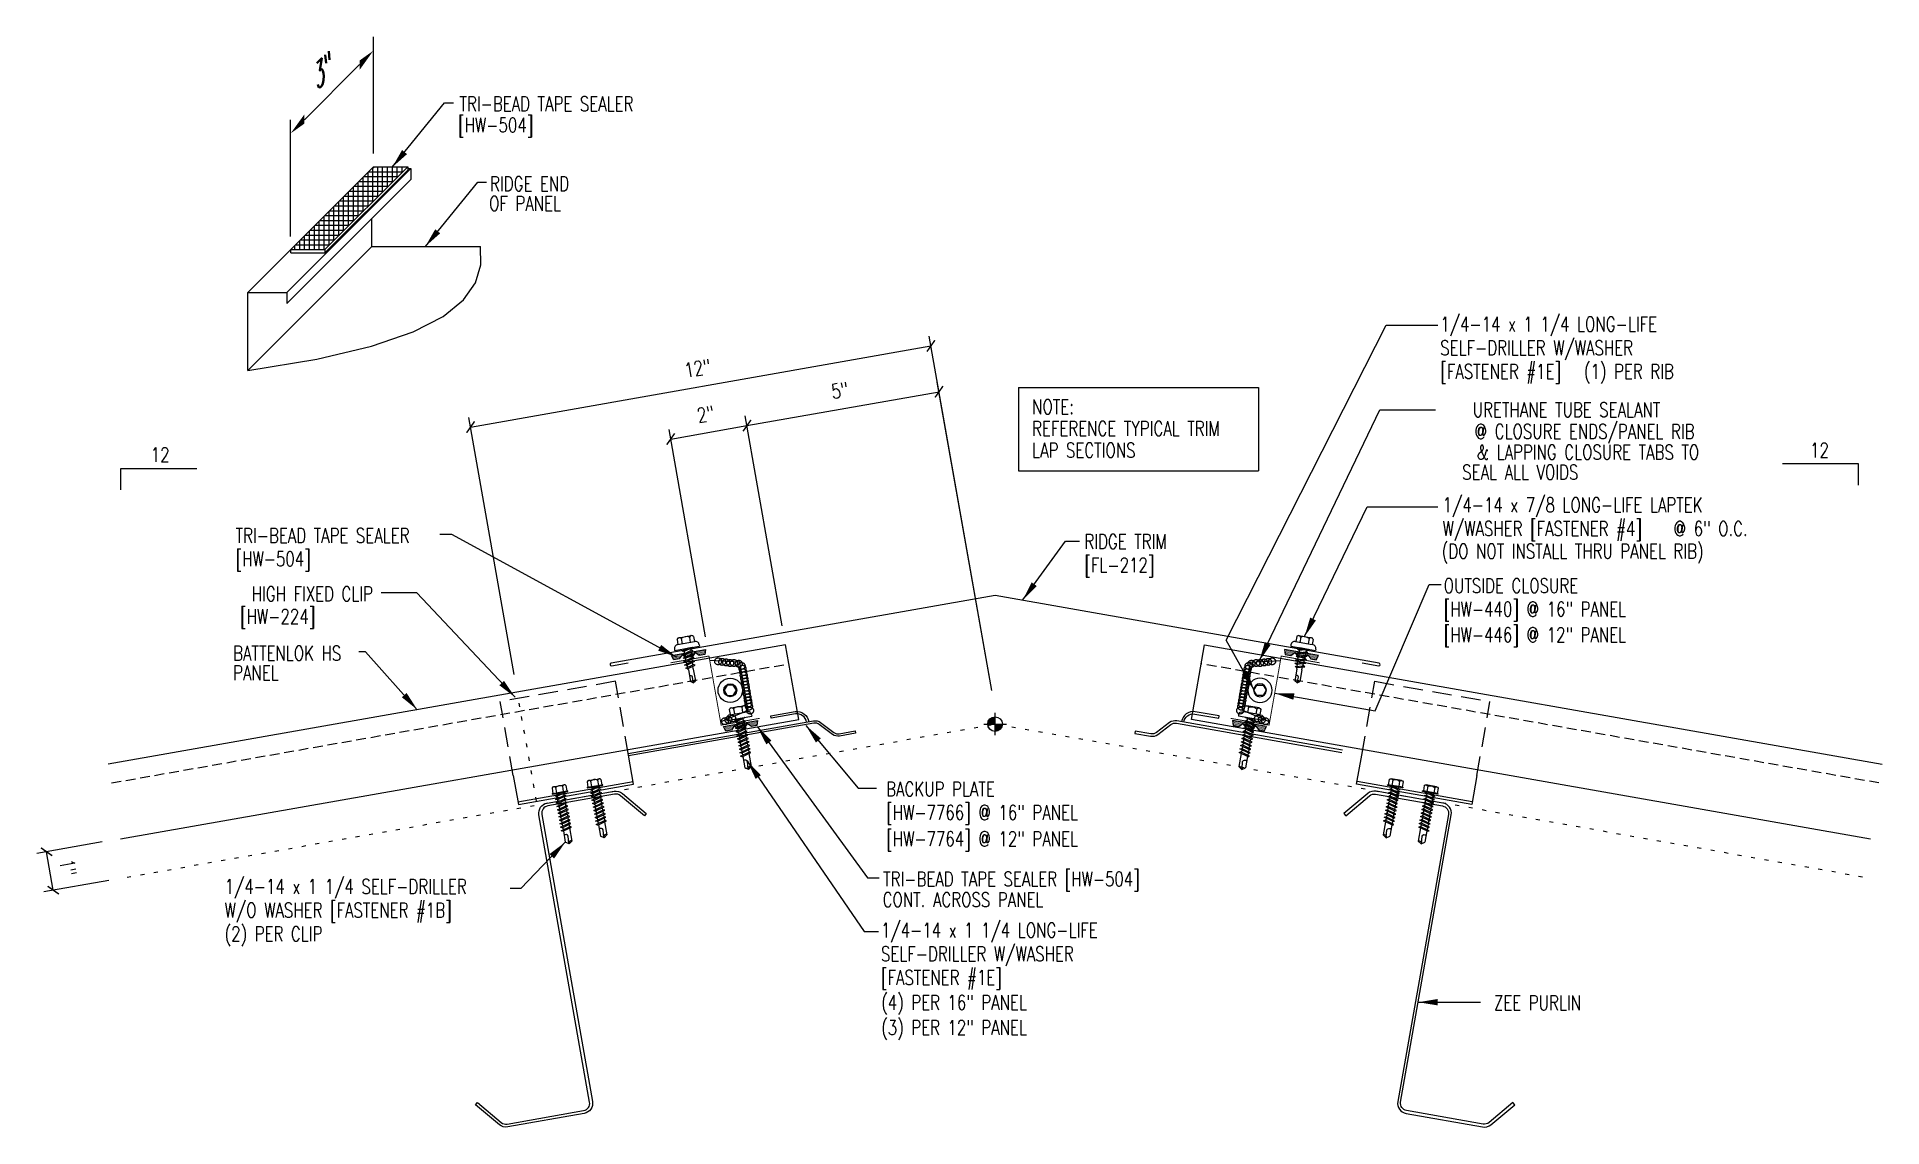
# Model space of a CAD drawing. Header units: inches. Extents: x -1 to 189, y 13 to 99.
# Drawn here: x -1.41 to 45.9, y 13.35 to 41.3 of the extents above; entities outside this region: 3.
import ezdxf
from ezdxf.enums import TextEntityAlignment as Align

# ---------------------------------------------------------------- set-up
doc = ezdxf.new("R2010")
doc.units = ezdxf.units.IN
doc.header["$MEASUREMENT"] = 0
for name, pattern in [('CENTER2', [1.125, 0.75, -0.125, 0.125, -0.125]), ('DASH2', [0.1875, 0.125, -0.0625]), ('DOT', [0.25, 0, -0.25]), ('HIDDEN', [0.375, 0.25, -0.125])]:
    doc.linetypes.add(name, pattern=pattern)
for name, color, linetype in [('ANNTEXT', 2, 'Continuous'), ('clip', 5, 'Continuous'), ('CLO', 3, 'Continuous'), ('DIM', 2, 'Continuous'), ('FASTENER', 9, 'Continuous'), ('MARK', 1, 'Continuous'), ('PANEL', 11, 'Continuous'), ('PURLIN', 1, 'Continuous'), ('SEALANT', 253, 'CENTER2'), ('SECTION', 11, 'Continuous'), ('STLA', 12, 'Continuous'), ('TAPE', 8, 'Continuous'), ('TEXT', 2, 'Continuous'), ('TEXT1', 7, 'Continuous'), ('TRIM', 6, 'Continuous')]:
    doc.layers.add(name, color=color, linetype=linetype)
doc.styles.add('DIMTEXT', font='romans.shx', dxfattribs={"width": 0.75})
doc.styles.add('ROMANS', font='ROMANS.SHX', dxfattribs={"width": 0.75, "height": 0.5})
doc.styles.add('TEXT1', font='ROMANS.shx', dxfattribs={"width": 0.75, "height": 0.375})
doc.dimstyles.new('DETAIL', dxfattribs={"dimscale": 4, "dimtxt": 0.375, "dimasz": 0.0625, "dimexe": 0.0625, "dimexo": 0.125, "dimgap": 0.0625, "dimtad": 1, "dimdec": 4, "dimzin": 3, "dimdsep": 46, "dimlunit": 4, "dimtxsty": 'TEXT1', "dimblk": 'ARCHTICK', "dimcen": 0.0625, "dimclrd": 7, "dimclre": 7, "dimclrt": 2, "dimadec": 0, "dimazin": 0, "dimtfac": 0.59375, "dimtdec": 4, "dimtmove": 0, "dimatfit": 3, "dimfxl": 0, "dimfrac": 2, "dimtolj": 1, "dimtzin": 3, "dimarcsym": 0})
doc.dimstyles.new('DETAIL$7', dxfattribs={"dimscale": 4, "dimtxt": 0.375, "dimasz": 0.125, "dimexe": 0.0625, "dimexo": 0.125, "dimgap": 0.0625, "dimtad": 1, "dimdec": 4, "dimzin": 3, "dimdsep": 46, "dimlunit": 4, "dimtxsty": 'TEXT1', "dimblk": 'ARCHTICK', "dimcen": 0.0625, "dimclrd": 7, "dimclre": 7, "dimclrt": 2, "dimadec": 0, "dimazin": 0, "dimtfac": 0.59375, "dimtdec": 4, "dimtmove": 0, "dimatfit": 3, "dimfxl": 0, "dimfrac": 2, "dimtolj": 1, "dimtzin": 3, "dimarcsym": 0})

msp = doc.modelspace()

# ---------------------------------------------------------------- texts
at = {"layer": 'ANNTEXT', "insert": (90.66178, 99.27395), "char_height": 0.72, "attachment_point": 4, "rotation": 10}
msp.add_mtext('\\A1;  ', dxfattribs=at)
at = {"layer": 'ANNTEXT', "char_height": 0.375, "attachment_point": 4, "rotation": 10, "style": 'DIMTEXT'}
for insert in [(188.0579, 71.6294), (188.52889, 71.68564)]:
    msp.add_mtext('\\A1;  ', dxfattribs=dict(at, insert=insert))
at = {"layer": 'TEXT', "style": 'TEXT1', "width": 0.75}
for s, p in [('TRI-BEAD TAPE SEALER', (9.42779, 39.39425)), ('[HW-504]', (9.39144, 38.85078)), ('RIDGE END ', (10.21313, 37.34626)), ('OF PANEL', (10.18748, 36.84024)), ('RIDGE TRIM', (25.45071, 28.17177)), ('[FL-212]', (25.45071, 27.57177)), ('(DO NOT INSTALL THRU PANEL RIB)', (34.61158, 27.92361)), ('OUTSIDE CLOSURE', (34.66331, 27.04167)), ('[HW-440] @ 16" PANEL', (34.66331, 26.44167)), ('[HW-446] @ 12" PANEL', (34.66331, 25.78463)), ('BATTENLOK HS', (3.62421, 25.3101)), ('PANEL', (3.62421, 24.80771)), ('BACKUP PLATE', (20.36741, 21.82914)), ('[HW-7766] @ 16" PANEL', (20.36741, 21.22914)), ('[HW-7764] @ 12" PANEL', (20.36741, 20.5522)), ('TRI-BEAD TAPE SEALER [HW-504]', (20.29035, 19.52294)), ('1/4-14 x 1 1/4 SELF-DRILLER', (3.40561, 19.33092)), ('W/O WASHER [FASTENER #1B]', (3.40561, 18.72378)), ('CONT. ACROSS PANEL', (20.27749, 18.99294)), ('(2) PER CLIP', (3.40561, 18.11664)), ('(4) PER 16" PANEL', (20.24065, 16.35857)), ('(3) PER 12" PANEL', (20.24065, 15.71327))]:
    msp.add_text(s, height=0.375, dxfattribs=at).set_placement(p)
for s, p in [('URETHANE TUBE SEALANT ', (40.41118, 31.55309)), ('@ CLOSURE ENDS/PANEL RIB', (41.09212, 30.99687)), ('& LAPPING CLOSURE TABS TO', (41.21393, 30.46255)), ('SEAL ALL VOIDS', (38.11579, 29.95071)), ('HIGH FIXED CLIP', (7.2091, 26.83169)), ('[HW-224]', (5.72997, 26.25503)), ('ZEE PURLIN', (38.18205, 16.34791))]:
    msp.add_text(s, height=0.375, dxfattribs=at).set_placement(p, align=Align.RIGHT)
at = {"layer": 'TEXT1', "color": 2, "style": 'ROMANS', "oblique": 40, "width": 0.75}
msp.add_text('3"', height=0.5, rotation=45, dxfattribs=at).set_placement((5.77201, 39.91624))

# ---------------------------------------------------------------- blocks, each defined once
blk = doc.blocks.new('_ArchTick')
at = {"color": 0, "linetype": 'ByBlock', "const_width": 0.15}
blk.add_lwpolyline([(-0.5, -0.5), (0.5, 0.5)], dxfattribs=at)
blk = doc.blocks.new('*D16')
at = {"layer": 'DEFPOINTS', "color": 0}
for p in [(21.516, 33.376), (10.919, 24.457), (23.162, 24.046)]:
    blk.add_point(p, dxfattribs=at)
at = {"layer": 'DIM', "color": 7, "lineweight": -2}
for p, q in [((23.075, 24.538), (21.473, 33.622)), ((9.713, 31.295), (21.516, 33.376)), ((10.832, 24.949), (9.669, 31.541))]:
    blk.add_line(p, q, dxfattribs=at)
at = {"layer": 'DIM', "color": 7, "lineweight": -2, "xscale": 0.25, "yscale": 0.25, "zscale": 0.25}
for p, rotation in [((21.516, 33.376), 10), ((9.713, 31.295), 190)]:
    blk.add_blockref('_ArchTick', p, dxfattribs=dict(at, rotation=rotation))
at = {"layer": 'DIM', "color": 2, "insert": (15.532, 32.802), "char_height": 0.375, "attachment_point": 5, "rotation": 10, "style": 'TEXT1'}
blk.add_mtext('\\A1;12"', dxfattribs=at)
blk = doc.blocks.new('*D17')
at = {"layer": 'DEFPOINTS', "color": 0}
for p in [(21.724, 32.201), (17.791, 25.711), (23.162, 24.046)]:
    blk.add_point(p, dxfattribs=at)
at = {"layer": 'DIM', "color": 7, "lineweight": -2}
for p, q in [((16.8, 31.332), (21.724, 32.201)), ((23.075, 24.538), (21.68, 32.447)), ((17.704, 26.203), (16.756, 31.579))]:
    blk.add_line(p, q, dxfattribs=at)
at = {"layer": 'DIM', "color": 7, "lineweight": -2, "xscale": 0.25, "yscale": 0.25, "zscale": 0.25}
for p, rotation in [((21.724, 32.201), 10), ((16.8, 31.332), 190)]:
    blk.add_blockref('_ArchTick', p, dxfattribs=dict(at, rotation=rotation))
at = {"layer": 'DIM', "color": 2, "insert": (19.18, 32.233), "char_height": 0.375, "attachment_point": 5, "rotation": 10, "style": 'TEXT1'}
blk.add_mtext('\\A1;5"', dxfattribs=at)
blk = doc.blocks.new('*X7')
at = {"color": 0}
for p, q in [((-0.434, 0.135), (-0.434, 0.135)), ((-0.434, 0.123), (-0.434, 0.123)), ((-0.422, 0.141), (-0.422, 0.141)), ((-0.422, 0.129), (-0.422, 0.129)), ((-0.422, 0.117), (-0.422, 0.117)), ((-0.422, 0.105), (-0.422, 0.105)), ((-0.422, 0.094), (-0.422, 0.094)), ((-0.422, 0.082), (-0.422, 0.082)), ((-0.41, 0.135), (-0.41, 0.135)), ((-0.41, 0.123), (-0.41, 0.123)), ((-0.41, 0.111), (-0.41, 0.111)), ((-0.41, 0.1), (-0.41, 0.1)), ((-0.41, 0.088), (-0.41, 0.088)), ((-0.41, 0.076), (-0.41, 0.076)), ((-0.41, 0.064), (-0.41, 0.064)), ((-0.41, 0.053), (-0.41, 0.053)), ((-0.41, 0.041), (-0.41, 0.041)), ((-0.398, 0.141), (-0.398, 0.141)), ((-0.398, 0.129), (-0.398, 0.129)), ((-0.398, 0.117), (-0.398, 0.117)), ((-0.398, 0.105), (-0.398, 0.105)), ((-0.398, 0.094), (-0.398, 0.094)), ((-0.398, 0.082), (-0.398, 0.082)), ((-0.398, 0.07), (-0.398, 0.07)), ((-0.398, 0.059), (-0.398, 0.059)), ((-0.398, 0.047), (-0.398, 0.047)), ((-0.398, 0.035), (-0.398, 0.035)), ((-0.398, 0.023), (-0.398, 0.023)), ((-0.387, 0.135), (-0.387, 0.135)), ((-0.387, 0.123), (-0.387, 0.123)), ((-0.387, 0.111), (-0.387, 0.111)), ((-0.387, 0.1), (-0.387, 0.1)), ((-0.387, 0.088), (-0.387, 0.088)), ((-0.387, 0.076), (-0.387, 0.076)), ((-0.387, 0.064), (-0.387, 0.064)), ((-0.387, 0.053), (-0.387, 0.053)), ((-0.387, 0.041), (-0.387, 0.041)), ((-0.387, 0.029), (-0.387, 0.029)), ((-0.375, 0.141), (-0.375, 0.141)), ((-0.375, 0.129), (-0.375, 0.129)), ((-0.375, 0.117), (-0.375, 0.117)), ((-0.375, 0.105), (-0.375, 0.105)), ((-0.375, 0.094), (-0.375, 0.094)), ((-0.375, 0.082), (-0.375, 0.082)), ((-0.375, 0.07), (-0.375, 0.07)), ((-0.375, 0.059), (-0.375, 0.059)), ((-0.375, 0.047), (-0.375, 0.047)), ((-0.375, 0.035), (-0.375, 0.035)), ((-0.375, 0.023), (-0.375, 0.023)), ((-0.363, 0.135), (-0.363, 0.135)), ((-0.363, 0.123), (-0.363, 0.123)), ((-0.363, 0.111), (-0.363, 0.111)), ((-0.363, 0.1), (-0.363, 0.1)), ((-0.363, 0.088), (-0.363, 0.088)), ((-0.363, 0.076), (-0.363, 0.076)), ((-0.363, 0.064), (-0.363, 0.064)), ((-0.363, 0.053), (-0.363, 0.053)), ((-0.363, 0.041), (-0.363, 0.041)), ((-0.363, 0.029), (-0.363, 0.029)), ((-0.352, 0.141), (-0.352, 0.141)), ((-0.352, 0.129), (-0.352, 0.129)), ((-0.352, 0.117), (-0.352, 0.117)), ((-0.352, 0.105), (-0.352, 0.105)), ((-0.352, 0.094), (-0.352, 0.094)), ((-0.352, 0.082), (-0.352, 0.082)), ((-0.352, 0.07), (-0.352, 0.07)), ((-0.352, 0.059), (-0.352, 0.059)), ((-0.352, 0.047), (-0.352, 0.047)), ((-0.352, 0.035), (-0.352, 0.035)), ((-0.352, 0.023), (-0.352, 0.023)), ((-0.34, 0.135), (-0.34, 0.135)), ((-0.34, 0.123), (-0.34, 0.123)), ((-0.34, 0.111), (-0.34, 0.111)), ((-0.34, 0.1), (-0.34, 0.1)), ((-0.34, 0.088), (-0.34, 0.088)), ((-0.34, 0.076), (-0.34, 0.076)), ((-0.34, 0.064), (-0.34, 0.064)), ((-0.34, 0.053), (-0.34, 0.053)), ((-0.34, 0.041), (-0.34, 0.041)), ((-0.34, 0.029), (-0.34, 0.029)), ((-0.328, 0.141), (-0.328, 0.141)), ((-0.328, 0.129), (-0.328, 0.129)), ((-0.328, 0.117), (-0.328, 0.117)), ((-0.328, 0.105), (-0.328, 0.105)), ((-0.328, 0.094), (-0.328, 0.094)), ((-0.328, 0.082), (-0.328, 0.082)), ((-0.328, 0.07), (-0.328, 0.07)), ((-0.328, 0.059), (-0.328, 0.059)), ((-0.328, 0.047), (-0.328, 0.047)), ((-0.328, 0.035), (-0.328, 0.035)), ((-0.328, 0.023), (-0.328, 0.023)), ((-0.316, 0.135), (-0.316, 0.135)), ((-0.316, 0.123), (-0.316, 0.123)), ((-0.316, 0.111), (-0.316, 0.111)), ((-0.316, 0.1), (-0.316, 0.1)), ((-0.316, 0.088), (-0.316, 0.088)), ((-0.316, 0.076), (-0.316, 0.076)), ((-0.316, 0.064), (-0.316, 0.064)), ((-0.316, 0.053), (-0.316, 0.053)), ((-0.316, 0.041), (-0.316, 0.041)), ((-0.316, 0.029), (-0.316, 0.029)), ((-0.305, 0.141), (-0.305, 0.141)), ((-0.305, 0.129), (-0.305, 0.129)), ((-0.305, 0.117), (-0.305, 0.117)), ((-0.305, 0.105), (-0.305, 0.105)), ((-0.305, 0.094), (-0.305, 0.094)), ((-0.305, 0.082), (-0.305, 0.082)), ((-0.305, 0.07), (-0.305, 0.07)), ((-0.305, 0.059), (-0.305, 0.059)), ((-0.305, 0.047), (-0.305, 0.047)), ((-0.305, 0.035), (-0.305, 0.035)), ((-0.305, 0.023), (-0.305, 0.023)), ((-0.293, 0.135), (-0.293, 0.135)), ((-0.293, 0.123), (-0.293, 0.123)), ((-0.293, 0.111), (-0.293, 0.111)), ((-0.293, 0.1), (-0.293, 0.1)), ((-0.293, 0.088), (-0.293, 0.088)), ((-0.293, 0.076), (-0.293, 0.076)), ((-0.293, 0.064), (-0.293, 0.064)), ((-0.293, 0.053), (-0.293, 0.053)), ((-0.293, 0.041), (-0.293, 0.041)), ((-0.293, 0.029), (-0.293, 0.029)), ((-0.281, 0.141), (-0.281, 0.141)), ((-0.281, 0.129), (-0.281, 0.129)), ((-0.281, 0.117), (-0.281, 0.117)), ((-0.281, 0.105), (-0.281, 0.105)), ((-0.281, 0.094), (-0.281, 0.094)), ((-0.281, 0.082), (-0.281, 0.082)), ((-0.281, 0.07), (-0.281, 0.07)), ((-0.281, 0.059), (-0.281, 0.059)), ((-0.281, 0.047), (-0.281, 0.047)), ((-0.281, 0.035), (-0.281, 0.035)), ((-0.281, 0.023), (-0.281, 0.023)), ((-0.27, 0.135), (-0.27, 0.135)), ((-0.27, 0.123), (-0.27, 0.123)), ((-0.27, 0.111), (-0.27, 0.111)), ((-0.27, 0.1), (-0.27, 0.1)), ((-0.27, 0.088), (-0.27, 0.088)), ((-0.27, 0.076), (-0.27, 0.076)), ((-0.27, 0.064), (-0.27, 0.064)), ((-0.27, 0.053), (-0.27, 0.053)), ((-0.27, 0.041), (-0.27, 0.041)), ((-0.27, 0.029), (-0.27, 0.029)), ((-0.258, 0.141), (-0.258, 0.141)), ((-0.258, 0.129), (-0.258, 0.129)), ((-0.258, 0.117), (-0.258, 0.117)), ((-0.258, 0.105), (-0.258, 0.105)), ((-0.258, 0.094), (-0.258, 0.094)), ((-0.258, 0.082), (-0.258, 0.082)), ((-0.258, 0.07), (-0.258, 0.07)), ((-0.258, 0.059), (-0.258, 0.059)), ((-0.258, 0.047), (-0.258, 0.047)), ((-0.258, 0.035), (-0.258, 0.035)), ((-0.258, 0.023), (-0.258, 0.023)), ((-0.246, 0.135), (-0.246, 0.135)), ((-0.246, 0.123), (-0.246, 0.123)), ((-0.246, 0.111), (-0.246, 0.111)), ((-0.246, 0.1), (-0.246, 0.1)), ((-0.246, 0.088), (-0.246, 0.088)), ((-0.246, 0.076), (-0.246, 0.076)), ((-0.246, 0.064), (-0.246, 0.064)), ((-0.246, 0.053), (-0.246, 0.053)), ((-0.246, 0.041), (-0.246, 0.041)), ((-0.234, 0.141), (-0.234, 0.141)), ((-0.234, 0.129), (-0.234, 0.129)), ((-0.234, 0.117), (-0.234, 0.117)), ((-0.234, 0.105), (-0.234, 0.105)), ((-0.234, 0.094), (-0.234, 0.094)), ((-0.234, 0.082), (-0.234, 0.082)), ((-0.234, 0.07), (-0.234, 0.07)), ((-0.234, 0.059), (-0.234, 0.059)), ((-0.234, 0.047), (-0.234, 0.047)), ((-0.223, 0.135), (-0.223, 0.135)), ((-0.223, 0.123), (-0.223, 0.123)), ((-0.223, 0.111), (-0.223, 0.111)), ((-0.223, 0.1), (-0.223, 0.1)), ((-0.223, 0.088), (-0.223, 0.088)), ((-0.223, 0.076), (-0.223, 0.076)), ((-0.223, 0.064), (-0.223, 0.064)), ((-0.211, 0.141), (-0.211, 0.141)), ((-0.211, 0.129), (-0.211, 0.129)), ((-0.211, 0.117), (-0.211, 0.117)), ((-0.211, 0.105), (-0.211, 0.105)), ((-0.211, 0.094), (-0.211, 0.094)), ((-0.211, 0.082), (-0.211, 0.082)), ((-0.211, 0.07), (-0.211, 0.07)), ((-0.199, 0.135), (-0.199, 0.135)), ((-0.199, 0.123), (-0.199, 0.123)), ((-0.199, 0.111), (-0.199, 0.111)), ((-0.199, 0.1), (-0.199, 0.1)), ((-0.199, 0.088), (-0.199, 0.088)), ((-0.188, 0.141), (-0.188, 0.141)), ((-0.188, 0.129), (-0.188, 0.129)), ((-0.188, 0.117), (-0.188, 0.117)), ((-0.188, 0.105), (-0.188, 0.105)), ((-0.188, 0.094), (-0.188, 0.094)), ((-0.176, 0.135), (-0.176, 0.135)), ((-0.176, 0.123), (-0.176, 0.123)), ((-0.176, 0.111), (-0.176, 0.111)), ((-0.164, 0.141), (-0.164, 0.141)), ((-0.164, 0.129), (-0.164, 0.129)), ((-0.164, 0.117), (-0.164, 0.117)), ((-0.164, 0.105), (-0.164, 0.105)), ((-0.152, 0.135), (-0.152, 0.135)), ((-0.152, 0.123), (-0.152, 0.123)), ((-0.152, 0.111), (-0.152, 0.111)), ((-0.152, 0.1), (-0.152, 0.1)), ((-0.141, 0.141), (-0.141, 0.141)), ((-0.141, 0.129), (-0.141, 0.129)), ((-0.141, 0.117), (-0.141, 0.117)), ((-0.141, 0.105), (-0.141, 0.105)), ((-0.141, 0.094), (-0.141, 0.094)), ((-0.141, 0.082), (-0.141, 0.082)), ((-0.129, 0.135), (-0.129, 0.135)), ((-0.129, 0.123), (-0.129, 0.123)), ((-0.129, 0.111), (-0.129, 0.111)), ((-0.129, 0.1), (-0.129, 0.1)), ((-0.129, 0.088), (-0.129, 0.088)), ((-0.129, 0.076), (-0.129, 0.076)), ((-0.117, 0.141), (-0.117, 0.141)), ((-0.117, 0.129), (-0.117, 0.129)), ((-0.117, 0.117), (-0.117, 0.117)), ((-0.117, 0.105), (-0.117, 0.105)), ((-0.117, 0.094), (-0.117, 0.094)), ((-0.117, 0.082), (-0.117, 0.082)), ((-0.117, 0.07), (-0.117, 0.07)), ((-0.117, 0.059), (-0.117, 0.059)), ((-0.105, 0.135), (-0.105, 0.135)), ((-0.105, 0.123), (-0.105, 0.123)), ((-0.105, 0.111), (-0.105, 0.111)), ((-0.105, 0.1), (-0.105, 0.1)), ((-0.105, 0.088), (-0.105, 0.088)), ((-0.105, 0.076), (-0.105, 0.076)), ((-0.105, 0.064), (-0.105, 0.064)), ((-0.105, 0.053), (-0.105, 0.053)), ((-0.094, 0.141), (-0.094, 0.141)), ((-0.094, 0.129), (-0.094, 0.129)), ((-0.094, 0.117), (-0.094, 0.117)), ((-0.094, 0.105), (-0.094, 0.105)), ((-0.094, 0.094), (-0.094, 0.094)), ((-0.094, 0.082), (-0.094, 0.082)), ((-0.094, 0.07), (-0.094, 0.07)), ((-0.094, 0.059), (-0.094, 0.059)), ((-0.094, 0.047), (-0.094, 0.047)), ((-0.094, 0.035), (-0.094, 0.035)), ((-0.082, 0.135), (-0.082, 0.135)), ((-0.082, 0.123), (-0.082, 0.123)), ((-0.082, 0.111), (-0.082, 0.111)), ((-0.082, 0.1), (-0.082, 0.1)), ((-0.082, 0.088), (-0.082, 0.088)), ((-0.082, 0.076), (-0.082, 0.076)), ((-0.082, 0.064), (-0.082, 0.064)), ((-0.082, 0.053), (-0.082, 0.053)), ((-0.082, 0.041), (-0.082, 0.041)), ((-0.082, 0.029), (-0.082, 0.029)), ((-0.07, 0.141), (-0.07, 0.141)), ((-0.07, 0.129), (-0.07, 0.129)), ((-0.07, 0.117), (-0.07, 0.117)), ((-0.07, 0.105), (-0.07, 0.105)), ((-0.07, 0.094), (-0.07, 0.094)), ((-0.07, 0.082), (-0.07, 0.082)), ((-0.07, 0.07), (-0.07, 0.07)), ((-0.07, 0.059), (-0.07, 0.059)), ((-0.07, 0.047), (-0.07, 0.047)), ((-0.07, 0.035), (-0.07, 0.035)), ((-0.07, 0.023), (-0.07, 0.023)), ((-0.059, 0.135), (-0.059, 0.135)), ((-0.059, 0.123), (-0.059, 0.123)), ((-0.059, 0.111), (-0.059, 0.111)), ((-0.059, 0.1), (-0.059, 0.1)), ((-0.059, 0.088), (-0.059, 0.088)), ((-0.059, 0.076), (-0.059, 0.076)), ((-0.059, 0.064), (-0.059, 0.064)), ((-0.059, 0.053), (-0.059, 0.053)), ((-0.059, 0.041), (-0.059, 0.041)), ((-0.059, 0.029), (-0.059, 0.029)), ((-0.047, 0.141), (-0.047, 0.141)), ((-0.047, 0.129), (-0.047, 0.129)), ((-0.047, 0.117), (-0.047, 0.117)), ((-0.047, 0.105), (-0.047, 0.105)), ((-0.047, 0.094), (-0.047, 0.094)), ((-0.047, 0.082), (-0.047, 0.082)), ((-0.047, 0.07), (-0.047, 0.07)), ((-0.047, 0.059), (-0.047, 0.059)), ((-0.047, 0.047), (-0.047, 0.047)), ((-0.047, 0.035), (-0.047, 0.035)), ((-0.047, 0.023), (-0.047, 0.023)), ((-0.035, 0.135), (-0.035, 0.135)), ((-0.035, 0.123), (-0.035, 0.123)), ((-0.035, 0.111), (-0.035, 0.111)), ((-0.035, 0.1), (-0.035, 0.1)), ((-0.035, 0.088), (-0.035, 0.088)), ((-0.035, 0.076), (-0.035, 0.076)), ((-0.035, 0.064), (-0.035, 0.064)), ((-0.035, 0.053), (-0.035, 0.053)), ((-0.035, 0.041), (-0.035, 0.041)), ((-0.035, 0.029), (-0.035, 0.029)), ((-0.023, 0.141), (-0.023, 0.141)), ((-0.023, 0.129), (-0.023, 0.129)), ((-0.023, 0.117), (-0.023, 0.117)), ((-0.023, 0.105), (-0.023, 0.105)), ((-0.023, 0.094), (-0.023, 0.094)), ((-0.023, 0.082), (-0.023, 0.082)), ((-0.023, 0.07), (-0.023, 0.07)), ((-0.023, 0.059), (-0.023, 0.059)), ((-0.023, 0.047), (-0.023, 0.047)), ((-0.023, 0.035), (-0.023, 0.035)), ((-0.023, 0.023), (-0.023, 0.023)), ((-0.012, 0.135), (-0.012, 0.135)), ((-0.012, 0.123), (-0.012, 0.123)), ((-0.012, 0.111), (-0.012, 0.111)), ((-0.012, 0.1), (-0.012, 0.1)), ((-0.012, 0.088), (-0.012, 0.088)), ((-0.012, 0.076), (-0.012, 0.076)), ((-0.012, 0.064), (-0.012, 0.064)), ((-0.012, 0.053), (-0.012, 0.053)), ((-0.012, 0.041), (-0.012, 0.041)), ((-0.012, 0.029), (-0.012, 0.029)), ((0, 0.141), (0, 0.141)), ((0, 0.129), (0, 0.129)), ((0, 0.117), (0, 0.117)), ((0, 0.105), (0, 0.105)), ((0, 0.094), (0, 0.094)), ((0, 0.082), (0, 0.082)), ((0, 0.07), (0, 0.07)), ((0, 0.059), (0, 0.059)), ((0, 0.047), (0, 0.047)), ((0, 0.035), (0, 0.035)), ((0, 0.023), (0, 0.023)), ((0.012, 0.135), (0.012, 0.135)), ((0.012, 0.123), (0.012, 0.123)), ((0.012, 0.111), (0.012, 0.111)), ((0.012, 0.1), (0.012, 0.1)), ((0.012, 0.088), (0.012, 0.088)), ((0.012, 0.076), (0.012, 0.076)), ((0.012, 0.064), (0.012, 0.064)), ((0.012, 0.053), (0.012, 0.053)), ((0.012, 0.041), (0.012, 0.041)), ((0.012, 0.029), (0.012, 0.029)), ((0.023, 0.141), (0.023, 0.141)), ((0.023, 0.129), (0.023, 0.129)), ((0.023, 0.117), (0.023, 0.117)), ((0.023, 0.105), (0.023, 0.105)), ((0.023, 0.094), (0.023, 0.094)), ((0.023, 0.082), (0.023, 0.082)), ((0.023, 0.07), (0.023, 0.07)), ((0.023, 0.059), (0.023, 0.059)), ((0.023, 0.047), (0.023, 0.047)), ((0.023, 0.035), (0.023, 0.035)), ((0.023, 0.023), (0.023, 0.023)), ((0.035, 0.135), (0.035, 0.135)), ((0.035, 0.123), (0.035, 0.123)), ((0.035, 0.111), (0.035, 0.111)), ((0.035, 0.1), (0.035, 0.1)), ((0.035, 0.088), (0.035, 0.088)), ((0.035, 0.076), (0.035, 0.076)), ((0.035, 0.064), (0.035, 0.064)), ((0.035, 0.053), (0.035, 0.053)), ((0.035, 0.041), (0.035, 0.041)), ((0.035, 0.029), (0.035, 0.029)), ((0.047, 0.141), (0.047, 0.141)), ((0.047, 0.129), (0.047, 0.129)), ((0.047, 0.117), (0.047, 0.117)), ((0.047, 0.105), (0.047, 0.105)), ((0.047, 0.094), (0.047, 0.094)), ((0.047, 0.082), (0.047, 0.082)), ((0.047, 0.07), (0.047, 0.07)), ((0.047, 0.059), (0.047, 0.059)), ((0.047, 0.047), (0.047, 0.047)), ((0.047, 0.035), (0.047, 0.035)), ((0.047, 0.023), (0.047, 0.023)), ((0.059, 0.135), (0.059, 0.135)), ((0.059, 0.123), (0.059, 0.123)), ((0.059, 0.111), (0.059, 0.111)), ((0.059, 0.1), (0.059, 0.1)), ((0.059, 0.088), (0.059, 0.088)), ((0.059, 0.076), (0.059, 0.076)), ((0.059, 0.064), (0.059, 0.064)), ((0.059, 0.053), (0.059, 0.053)), ((0.059, 0.041), (0.059, 0.041)), ((0.059, 0.029), (0.059, 0.029)), ((0.07, 0.141), (0.07, 0.141)), ((0.07, 0.129), (0.07, 0.129)), ((0.07, 0.117), (0.07, 0.117)), ((0.07, 0.105), (0.07, 0.105)), ((0.07, 0.094), (0.07, 0.094)), ((0.07, 0.082), (0.07, 0.082)), ((0.07, 0.07), (0.07, 0.07)), ((0.07, 0.059), (0.07, 0.059)), ((0.07, 0.047), (0.07, 0.047)), ((0.07, 0.035), (0.07, 0.035)), ((0.07, 0.023), (0.07, 0.023)), ((0.082, 0.135), (0.082, 0.135)), ((0.082, 0.123), (0.082, 0.123)), ((0.082, 0.111), (0.082, 0.111)), ((0.082, 0.1), (0.082, 0.1)), ((0.082, 0.088), (0.082, 0.088)), ((0.082, 0.076), (0.082, 0.076)), ((0.082, 0.064), (0.082, 0.064)), ((0.082, 0.053), (0.082, 0.053)), ((0.082, 0.041), (0.082, 0.041)), ((0.082, 0.029), (0.082, 0.029)), ((0.094, 0.141), (0.094, 0.141)), ((0.094, 0.129), (0.094, 0.129)), ((0.094, 0.117), (0.094, 0.117)), ((0.094, 0.105), (0.094, 0.105)), ((0.094, 0.094), (0.094, 0.094)), ((0.094, 0.082), (0.094, 0.082)), ((0.094, 0.07), (0.094, 0.07)), ((0.094, 0.059), (0.094, 0.059)), ((0.094, 0.047), (0.094, 0.047)), ((0.094, 0.035), (0.094, 0.035)), ((0.105, 0.135), (0.105, 0.135)), ((0.105, 0.123), (0.105, 0.123)), ((0.105, 0.111), (0.105, 0.111)), ((0.105, 0.1), (0.105, 0.1)), ((0.105, 0.088), (0.105, 0.088)), ((0.105, 0.076), (0.105, 0.076)), ((0.105, 0.064), (0.105, 0.064)), ((0.105, 0.053), (0.105, 0.053)), ((0.117, 0.141), (0.117, 0.141)), ((0.117, 0.129), (0.117, 0.129)), ((0.117, 0.117), (0.117, 0.117)), ((0.117, 0.105), (0.117, 0.105)), ((0.117, 0.094), (0.117, 0.094)), ((0.117, 0.082), (0.117, 0.082)), ((0.117, 0.07), (0.117, 0.07)), ((0.117, 0.059), (0.117, 0.059)), ((0.129, 0.135), (0.129, 0.135)), ((0.129, 0.123), (0.129, 0.123)), ((0.129, 0.111), (0.129, 0.111)), ((0.129, 0.1), (0.129, 0.1)), ((0.129, 0.088), (0.129, 0.088)), ((0.129, 0.076), (0.129, 0.076)), ((0.141, 0.141), (0.141, 0.141)), ((0.141, 0.129), (0.141, 0.129)), ((0.141, 0.117), (0.141, 0.117)), ((0.141, 0.105), (0.141, 0.105)), ((0.141, 0.094), (0.141, 0.094)), ((0.141, 0.082), (0.141, 0.082)), ((0.152, 0.135), (0.152, 0.135)), ((0.152, 0.123), (0.152, 0.123)), ((0.152, 0.111), (0.152, 0.111)), ((0.152, 0.1), (0.152, 0.1)), ((0.164, 0.141), (0.164, 0.141)), ((0.164, 0.129), (0.164, 0.129)), ((0.164, 0.117), (0.164, 0.117)), ((0.164, 0.105), (0.164, 0.105)), ((0.176, 0.135), (0.176, 0.135)), ((0.176, 0.123), (0.176, 0.123)), ((0.176, 0.111), (0.176, 0.111)), ((0.188, 0.141), (0.188, 0.141)), ((0.188, 0.129), (0.188, 0.129)), ((0.188, 0.117), (0.188, 0.117)), ((0.188, 0.105), (0.188, 0.105)), ((0.188, 0.094), (0.188, 0.094)), ((0.199, 0.135), (0.199, 0.135)), ((0.199, 0.123), (0.199, 0.123)), ((0.199, 0.111), (0.199, 0.111)), ((0.199, 0.1), (0.199, 0.1)), ((0.199, 0.088), (0.199, 0.088)), ((0.211, 0.141), (0.211, 0.141)), ((0.211, 0.129), (0.211, 0.129)), ((0.211, 0.117), (0.211, 0.117)), ((0.211, 0.105), (0.211, 0.105)), ((0.211, 0.094), (0.211, 0.094)), ((0.211, 0.082), (0.211, 0.082)), ((0.211, 0.07), (0.211, 0.07)), ((0.223, 0.135), (0.223, 0.135)), ((0.223, 0.123), (0.223, 0.123)), ((0.223, 0.111), (0.223, 0.111)), ((0.223, 0.1), (0.223, 0.1)), ((0.223, 0.088), (0.223, 0.088)), ((0.223, 0.076), (0.223, 0.076)), ((0.223, 0.064), (0.223, 0.064)), ((0.234, 0.141), (0.234, 0.141)), ((0.234, 0.129), (0.234, 0.129)), ((0.234, 0.117), (0.234, 0.117)), ((0.234, 0.105), (0.234, 0.105)), ((0.234, 0.094), (0.234, 0.094)), ((0.234, 0.082), (0.234, 0.082)), ((0.234, 0.07), (0.234, 0.07)), ((0.234, 0.059), (0.234, 0.059)), ((0.234, 0.047), (0.234, 0.047)), ((0.246, 0.135), (0.246, 0.135)), ((0.246, 0.123), (0.246, 0.123)), ((0.246, 0.111), (0.246, 0.111)), ((0.246, 0.1), (0.246, 0.1)), ((0.246, 0.088), (0.246, 0.088)), ((0.246, 0.076), (0.246, 0.076)), ((0.246, 0.064), (0.246, 0.064)), ((0.246, 0.053), (0.246, 0.053)), ((0.246, 0.041), (0.246, 0.041)), ((0.258, 0.141), (0.258, 0.141)), ((0.258, 0.129), (0.258, 0.129)), ((0.258, 0.117), (0.258, 0.117)), ((0.258, 0.105), (0.258, 0.105)), ((0.258, 0.094), (0.258, 0.094)), ((0.258, 0.082), (0.258, 0.082)), ((0.258, 0.07), (0.258, 0.07)), ((0.258, 0.059), (0.258, 0.059)), ((0.258, 0.047), (0.258, 0.047)), ((0.258, 0.035), (0.258, 0.035)), ((0.258, 0.023), (0.258, 0.023)), ((0.27, 0.135), (0.27, 0.135)), ((0.27, 0.123), (0.27, 0.123)), ((0.27, 0.111), (0.27, 0.111)), ((0.27, 0.1), (0.27, 0.1)), ((0.27, 0.088), (0.27, 0.088)), ((0.27, 0.076), (0.27, 0.076)), ((0.27, 0.064), (0.27, 0.064)), ((0.27, 0.053), (0.27, 0.053)), ((0.27, 0.041), (0.27, 0.041)), ((0.27, 0.029), (0.27, 0.029)), ((0.281, 0.141), (0.281, 0.141)), ((0.281, 0.129), (0.281, 0.129)), ((0.281, 0.117), (0.281, 0.117)), ((0.281, 0.105), (0.281, 0.105)), ((0.281, 0.094), (0.281, 0.094)), ((0.281, 0.082), (0.281, 0.082)), ((0.281, 0.07), (0.281, 0.07)), ((0.281, 0.059), (0.281, 0.059)), ((0.281, 0.047), (0.281, 0.047)), ((0.281, 0.035), (0.281, 0.035)), ((0.281, 0.023), (0.281, 0.023)), ((0.293, 0.135), (0.293, 0.135)), ((0.293, 0.123), (0.293, 0.123)), ((0.293, 0.111), (0.293, 0.111)), ((0.293, 0.1), (0.293, 0.1)), ((0.293, 0.088), (0.293, 0.088)), ((0.293, 0.076), (0.293, 0.076)), ((0.293, 0.064), (0.293, 0.064)), ((0.293, 0.053), (0.293, 0.053)), ((0.293, 0.041), (0.293, 0.041)), ((0.293, 0.029), (0.293, 0.029)), ((0.305, 0.141), (0.305, 0.141)), ((0.305, 0.129), (0.305, 0.129)), ((0.305, 0.117), (0.305, 0.117)), ((0.305, 0.105), (0.305, 0.105)), ((0.305, 0.094), (0.305, 0.094)), ((0.305, 0.082), (0.305, 0.082)), ((0.305, 0.07), (0.305, 0.07)), ((0.305, 0.059), (0.305, 0.059)), ((0.305, 0.047), (0.305, 0.047)), ((0.305, 0.035), (0.305, 0.035)), ((0.305, 0.023), (0.305, 0.023)), ((0.316, 0.135), (0.316, 0.135)), ((0.316, 0.123), (0.316, 0.123)), ((0.316, 0.111), (0.316, 0.111)), ((0.316, 0.1), (0.316, 0.1)), ((0.316, 0.088), (0.316, 0.088)), ((0.316, 0.076), (0.316, 0.076)), ((0.316, 0.064), (0.316, 0.064)), ((0.316, 0.053), (0.316, 0.053)), ((0.316, 0.041), (0.316, 0.041)), ((0.316, 0.029), (0.316, 0.029)), ((0.328, 0.141), (0.328, 0.141)), ((0.328, 0.129), (0.328, 0.129)), ((0.328, 0.117), (0.328, 0.117)), ((0.328, 0.105), (0.328, 0.105)), ((0.328, 0.094), (0.328, 0.094)), ((0.328, 0.082), (0.328, 0.082)), ((0.328, 0.07), (0.328, 0.07)), ((0.328, 0.059), (0.328, 0.059)), ((0.328, 0.047), (0.328, 0.047)), ((0.328, 0.035), (0.328, 0.035)), ((0.328, 0.023), (0.328, 0.023)), ((0.34, 0.135), (0.34, 0.135)), ((0.34, 0.123), (0.34, 0.123)), ((0.34, 0.111), (0.34, 0.111)), ((0.34, 0.1), (0.34, 0.1)), ((0.34, 0.088), (0.34, 0.088)), ((0.34, 0.076), (0.34, 0.076)), ((0.34, 0.064), (0.34, 0.064)), ((0.34, 0.053), (0.34, 0.053)), ((0.34, 0.041), (0.34, 0.041)), ((0.34, 0.029), (0.34, 0.029)), ((0.352, 0.141), (0.352, 0.141)), ((0.352, 0.129), (0.352, 0.129)), ((0.352, 0.117), (0.352, 0.117)), ((0.352, 0.105), (0.352, 0.105)), ((0.352, 0.094), (0.352, 0.094)), ((0.352, 0.082), (0.352, 0.082)), ((0.352, 0.07), (0.352, 0.07)), ((0.352, 0.059), (0.352, 0.059)), ((0.352, 0.047), (0.352, 0.047)), ((0.352, 0.035), (0.352, 0.035)), ((0.352, 0.023), (0.352, 0.023)), ((0.363, 0.135), (0.363, 0.135)), ((0.363, 0.123), (0.363, 0.123)), ((0.363, 0.111), (0.363, 0.111)), ((0.363, 0.1), (0.363, 0.1)), ((0.363, 0.088), (0.363, 0.088)), ((0.363, 0.076), (0.363, 0.076)), ((0.363, 0.064), (0.363, 0.064)), ((0.363, 0.053), (0.363, 0.053)), ((0.363, 0.041), (0.363, 0.041)), ((0.363, 0.029), (0.363, 0.029)), ((0.375, 0.141), (0.375, 0.141)), ((0.375, 0.129), (0.375, 0.129)), ((0.375, 0.117), (0.375, 0.117)), ((0.375, 0.105), (0.375, 0.105)), ((0.375, 0.094), (0.375, 0.094)), ((0.375, 0.082), (0.375, 0.082)), ((0.375, 0.07), (0.375, 0.07)), ((0.375, 0.059), (0.375, 0.059)), ((0.375, 0.047), (0.375, 0.047)), ((0.375, 0.035), (0.375, 0.035)), ((0.375, 0.023), (0.375, 0.023)), ((0.387, 0.135), (0.387, 0.135)), ((0.387, 0.123), (0.387, 0.123)), ((0.387, 0.111), (0.387, 0.111)), ((0.387, 0.1), (0.387, 0.1)), ((0.387, 0.088), (0.387, 0.088)), ((0.387, 0.076), (0.387, 0.076)), ((0.387, 0.064), (0.387, 0.064)), ((0.387, 0.053), (0.387, 0.053)), ((0.387, 0.041), (0.387, 0.041)), ((0.387, 0.029), (0.387, 0.029)), ((0.398, 0.141), (0.398, 0.141)), ((0.398, 0.129), (0.398, 0.129)), ((0.398, 0.117), (0.398, 0.117)), ((0.398, 0.105), (0.398, 0.105)), ((0.398, 0.094), (0.398, 0.094)), ((0.398, 0.082), (0.398, 0.082)), ((0.398, 0.07), (0.398, 0.07)), ((0.398, 0.059), (0.398, 0.059)), ((0.398, 0.047), (0.398, 0.047)), ((0.398, 0.035), (0.398, 0.035)), ((0.398, 0.023), (0.398, 0.023)), ((0.41, 0.135), (0.41, 0.135)), ((0.41, 0.123), (0.41, 0.123)), ((0.41, 0.111), (0.41, 0.111)), ((0.41, 0.1), (0.41, 0.1)), ((0.41, 0.088), (0.41, 0.088)), ((0.41, 0.076), (0.41, 0.076)), ((0.41, 0.064), (0.41, 0.064)), ((0.41, 0.053), (0.41, 0.053)), ((0.41, 0.041), (0.41, 0.041)), ((0.422, 0.141), (0.422, 0.141)), ((0.422, 0.129), (0.422, 0.129)), ((0.422, 0.117), (0.422, 0.117)), ((0.422, 0.105), (0.422, 0.105)), ((0.422, 0.094), (0.422, 0.094)), ((0.422, 0.082), (0.422, 0.082)), ((0.434, 0.135), (0.434, 0.135)), ((0.434, 0.123), (0.434, 0.123))]:
    blk.add_line(p, q, dxfattribs=at)
blk = doc.blocks.new('MB_DBTAP')
at = {"layer": 'TAPE', "color": 9}
blk.add_lwpolyline([(-0.403, 0.018), (-0.442, 0.141), (0.442, 0.141), (0.403, 0.018), (0.26, 0.018), (0.17, 0.109), (0.079, 0.018), (0, 0.018), (-0.079, 0.018), (-0.17, 0.109), (-0.26, 0.018)], close=True, dxfattribs=at)
at = {"layer": 'TAPE', "color": 251}
blk.add_blockref('*X7', (0, 0), dxfattribs=at)
blk = doc.blocks.new('MB_516W')
blk.add_lwpolyline([(-0.078, 0.135), (-0.156, 0), (-0.078, -0.135), (0.078, -0.135), (0.156, 0), (0.078, 0.135)], close=True)
for radius in [0.312, 0.166]:
    blk.add_circle((0, 0), radius)
blk = doc.blocks.new('A$C23AA14D5')
at = {"layer": 'CLO', "const_width": 0.0239}
blk.add_lwpolyline([(2.284, 0.187), (1.299, 0.014), (0.987, 1.785), (0.002, 1.611)], dxfattribs=at)
at = {"layer": 'CLO'}
blk.add_lwpolyline([(1.285, 0.094), (1.993, 0.397), (1.776, 1.628), (1.007, 1.67)], dxfattribs=at)
blk = doc.blocks.new('*D18')
at = {"layer": 'DEFPOINTS', "color": 0}
for p in [(16.8, 31.332), (17.791, 25.711), (15.825, 25.426)]:
    blk.add_point(p, dxfattribs=at)
at = {"layer": 'DIM', "color": 7, "lineweight": -2}
for p, q in [((15.738, 25.918), (14.801, 31.234)), ((14.844, 30.988), (16.8, 31.332)), ((17.704, 26.203), (16.756, 31.579))]:
    blk.add_line(p, q, dxfattribs=at)
at = {"layer": 'DIM', "color": 7, "lineweight": -2, "xscale": 0.25, "yscale": 0.25, "zscale": 0.25}
for p, rotation in [((16.8, 31.332), 10), ((14.844, 30.988), 190)]:
    blk.add_blockref('_ArchTick', p, dxfattribs=dict(at, rotation=rotation))
at = {"layer": 'DIM', "color": 2, "insert": (15.74, 31.626), "char_height": 0.375, "attachment_point": 5, "rotation": 10, "style": 'TEXT1'}
blk.add_mtext('\\A1;2"', dxfattribs=at)
blk = doc.blocks.new('fz5')
at = {"layer": 'FASTENER'}
for p, q in [((-0.326, 0.071), (-0.326, 0.037)), ((-0.326, 0.037), (0.322, 0.037)), ((-0.226, 0.171), (0.214, 0.171)), ((-0.217, 0.305), (-0.217, 0.171)), ((-0.163, 0.337), (0.159, 0.337)), ((-0.141, -0.014), (0.037, 0.037)), ((-0.108, 0.305), (-0.108, 0.171)), ((-0.105, -0.034), (0.137, 0.035)), ((-0.088, 0.037), (-0.088, 0.001)), ((-0.088, 0.037), (0.085, 0.037)), ((0.085, 0.037), (0.134, 0.037)), ((0.085, 0.02), (0.085, -0.041)), ((0.105, 0.305), (0.105, 0.171)), ((0.137, 0.035), (0.134, 0.037)), ((0.214, 0.305), (0.214, 0.171)), ((0.322, 0.071), (0.322, 0.037)), ((-0.105, -0.034), (-0.141, -0.014)), ((-0.141, -0.105), (0.102, -0.036)), ((-0.105, -0.125), (-0.141, -0.105)), ((-0.141, -0.196), (0.102, -0.127)), ((-0.105, -0.216), (-0.141, -0.196)), ((-0.141, -0.287), (0.102, -0.217)), ((-0.105, -0.307), (-0.141, -0.287)), ((-0.141, -0.378), (0.102, -0.308)), ((-0.105, -0.398), (-0.141, -0.378)), ((-0.122, -0.463), (0.089, -0.403)), ((-0.086, -0.483), (-0.122, -0.463)), ((-0.105, -0.125), (0.137, -0.056)), ((-0.105, -0.216), (0.137, -0.147)), ((-0.105, -0.307), (0.137, -0.238)), ((-0.105, -0.398), (0.137, -0.328)), ((-0.088, -0.029), (-0.088, -0.09)), ((-0.088, -0.12), (-0.088, -0.181)), ((-0.084, -0.27), (-0.088, -0.211)), ((-0.086, -0.483), (0.124, -0.423)), ((-0.078, -0.36), (-0.082, -0.3)), ((-0.071, -0.449), (-0.075, -0.389)), ((0.063, -0.515), (0.068, -0.439)), ((0.071, -0.408), (0.075, -0.346)), ((0.077, -0.315), (0.082, -0.253)), ((0.084, -0.223), (0.085, -0.211)), ((0.085, -0.071), (0.085, -0.131)), ((0.085, -0.162), (0.085, -0.211)), ((0.124, -0.423), (0.089, -0.403)), ((0.137, -0.056), (0.102, -0.036)), ((0.137, -0.147), (0.102, -0.127)), ((0.137, -0.238), (0.102, -0.217)), ((0.137, -0.328), (0.102, -0.308)), ((-0.066, -0.516), (-0.069, -0.478)), ((-0.066, -0.516), (-0.066, -0.82)), ((-0.002, -0.866), (-0.066, -0.82)), ((-0.003, -0.854), (0.009, -0.714)), ((-0.002, -0.866), (0.063, -0.82)), ((0.063, -0.516), (0.063, -0.82))]:
    blk.add_line(p, q, dxfattribs=at)
for centre, radius, start, end in [((-0.226, 0.071), 0.1, 90, 180), ((-0.163, 0.274), 0.0628, 29.8754, 150.1246), ((-0.002, 0.141), 0.196, 56.9974, 123.0026), ((0.159, 0.274), 0.0628, 29.8754, 150.1246), ((0.222, 0.071), 0.1, 0, 90), ((-0.036, -0.723), 0.0461, 11.1445, 130.906), ((0.039, -0.855), 0.0422, 55.4585, 194.8454), ((0.073, -0.516), 0.01, 175.9484, 180)]:
    blk.add_arc(centre, radius, start, end, dxfattribs=at)
blk = doc.blocks.new('dsc-HW-504')
at = {"layer": 'TEXT', "style": 'TEXT1', "width": 0.75}
for s, p in [('TRI-BEAD TAPE SEALER', (0, 0)), ('[HW-504]', (0, -0.6))]:
    blk.add_text(s, height=0.375, dxfattribs=at).set_placement(p)
at = {"layer": 'TEXT', "style": 'TEXT1', "flags": 1}
for tag, p in [('COLOR', (0, -1.2)), ('CALC', (0, -1.2)), ('OPT1', (0, -1.2)), ('OPT2', (0, -1.2)), ('OPT3', (0, -1.2)), ('GAGE', (0, -1.2)), ('SHPLN', (0, -1.2)), ('PART', (0, -1.2)), ('DESCRIPTION', (0, -1.2)), ('MULTIPLE', (0, -1.2)), ('SPARE1', (0, -1.8)), ('SPARE2', (0, -1.8)), ('SPARE3', (0, -1.8)), ('SPARE4', (0, -1.8)), ('SPARE5', (0, -1.8)), ('SPARE6', (0, -1.8)), ('SPARE7', (0, -1.8)), ('SPARE8', (0, -1.8)), ('SPARE9', (0, -1.8)), ('SPARE10', (0, -1.8))]:
    blk.add_attdef(tag, p, '', height=0.375, dxfattribs=at)
blk = doc.blocks.new('slopl1')
at = {"layer": 'MARK', "color": 6}
blk.add_lwpolyline([(0, 0), (0, 0.137), (0.487, 0.137)], dxfattribs=at)
at = {"layer": 'MARK', "color": 2, "style": 'TEXT1', "width": 0.75}
blk.add_text('12', height=0.0938, dxfattribs=at).set_placement((0.191, 0.178))
blk.add_attdef('SLOPL1', text='', height=0.0938, dxfattribs=at).set_placement((-0.055, 0.024), align=Align.RIGHT)
blk = doc.blocks.new('slopr1')
at = {"layer": 'MARK', "color": 6}
blk.add_lwpolyline([(0, 0), (0, 0.137), (-0.487, 0.137)], dxfattribs=at)
at = {"layer": 'MARK', "color": 2, "style": 'TEXT1', "width": 0.75}
blk.add_text('12', height=0.0938, dxfattribs=at).set_placement((-0.31, 0.178))
blk.add_attdef('SLOPR1', (0.042, 0.024), '', height=0.0938, dxfattribs=at)
blk = doc.blocks.new('FD-F4')
at = {"layer": 'TEXT', "style": 'TEXT1', "width": 0.75}
for s, p in [('1/4-14 x 7/8 LONG-LIFE LAPTEK', (0.005, -0.041)), ('W/WASHER [FASTENER #4]', (0.005, -0.193))]:
    blk.add_text(s, height=0.09375, dxfattribs=at).set_placement(p)
blk.add_attdef('(QUANTITY)', (1.485, -0.193), '', height=0.0938, dxfattribs=at)
at = {"layer": 'TEXT', "style": 'TEXT1', "flags": 1}
for tag, p in [('Color', (0.062, -0.435)), ('Calc', (0.062, -0.435)), ('Opt1', (0.062, -0.435)), ('Opt2', (0.062, -0.435)), ('Opt3', (0.062, -0.435)), ('Description', (0.062, -0.435)), ('Multiple', (0.062, -0.435)), ('Part', (0.062, -0.435)), ('Spare1', (0.062, -0.622)), ('Spare2', (0.062, -0.622)), ('Spare3', (0.062, -0.622)), ('Spare4', (0.062, -0.622)), ('Spare5', (0.062, -0.622)), ('Spare6', (0.062, -0.622)), ('Spare7', (0.062, -0.622)), ('Spare8', (0.062, -0.622)), ('Spare9', (0.062, -0.622)), ('Spare10', (0.062, -0.622))]:
    blk.add_attdef(tag, p, '', height=0.0938, dxfattribs=at)
blk = doc.blocks.new('A$C30686E82')
for p, q in [((-2.715, 0.761), (3.437, 0.761)), ((-2.715, 0.761), (-2.715, -1.379)), ((3.437, 0.761), (3.437, -1.379)), ((-2.715, -1.379), (3.437, -1.379))]:
    blk.add_line(p, q)
at = {"layer": 'TEXT', "style": 'TEXT1', "width": 0.75}
for s, p in [('NOTE:', (-2.368, 0.081)), ('REFERENCE TYPICAL TRIM', (-2.368, -0.477)), ('LAP SECTIONS', (-2.368, -1.035))]:
    blk.add_text(s, height=0.375, dxfattribs=at).set_placement(p)
blk = doc.blocks.new('wp')
at = {"layer": 'SECTION'}
for p, q in [((-0.096, 0), (0.096, 0)), ((0, -0.096), (0, 0.096))]:
    blk.add_line(p, q, dxfattribs=at)
at = {"layer": 'SECTION', "const_width": 0.0625}
for points in [[(0, 0.031, 0.414214), (-0.031, 0, 1)], [(0, -0.031, 0.414214), (0.031, 0, 1)]]:
    blk.add_lwpolyline(points, format="xyb", dxfattribs=at)
at = {"layer": 'SECTION'}
blk.add_circle((0, 0), 0.0625, dxfattribs=at)
blk = doc.blocks.new('*D20')
at = {"color": 7, "lineweight": -2}
for p, q in [((0.264, 20.659), (-1.407, 20.366)), ((-0.987, 19.424), (-1.16, 20.409)), ((0.437, 19.675), (-1.233, 19.381))]:
    blk.add_line(p, q, dxfattribs=at)
at = {"layer": 'DEFPOINTS', "color": 0}
for p in [(-1.16, 20.409), (0.757, 20.746), (0.93, 19.761)]:
    blk.add_point(p, dxfattribs=at)
at = {"color": 7, "lineweight": -2, "xscale": 0.25, "yscale": 0.25, "zscale": 0.25}
for p, rotation in [((-1.16, 20.409), 99.97179460766719), ((-0.987, 19.424), 279.9717946076672)]:
    blk.add_blockref('_ArchTick', p, dxfattribs=dict(at, rotation=rotation))
at = {"color": 2, "insert": (-0.608, 19.998), "char_height": 0.375, "attachment_point": 5, "rotation": 279.9718, "style": 'TEXT1'}
blk.add_mtext('\\A1;1"', dxfattribs=at)
blk = doc.blocks.new('A$C379E73EA')
at = {"layer": 'TRIM'}
for p, q in [((-2.917, 4.689), (-12.765, 2.952)), ((6.931, 2.952), (-2.917, 4.689)), ((-12.755, 2.891), (-12.328, 2.966)), ((6.493, 2.966), (6.92, 2.891))]:
    blk.add_line(p, q, dxfattribs=at)
for centre, start, end in [((-12.76, 2.922), 100, 280), ((6.925, 2.922), 260, 80)]:
    blk.add_arc(centre, 0.0312, start, end, dxfattribs=at)
blk = doc.blocks.new('sd21')
at = {"layer": 'FASTENER'}
for p, q in [((-0.193, 0.055), (0.193, 0.055)), ((-0.193, 0.037), (0.193, 0.037)), ((-0.181, 0.194), (-0.181, 0.055)), ((-0.181, 0.055), (0.181, 0.055)), ((-0.139, -0.016), (0.046, 0.037)), ((-0.135, 0.22), (0.135, 0.22)), ((-0.104, -0.036), (0.139, 0.033)), ((-0.089, 0.194), (-0.089, 0.055)), ((-0.086, 0.037), (0.086, 0.037)), ((-0.086, 0.037), (-0.086, -0.001)), ((0.086, 0.037), (0.133, 0.037)), ((0.086, 0.018), (0.086, -0.042)), ((0.089, 0.194), (0.089, 0.055)), ((0.139, 0.033), (0.133, 0.037)), ((0.181, 0.194), (0.181, 0.055)), ((-0.104, -0.036), (-0.139, -0.016)), ((-0.139, -0.107), (0.104, -0.038)), ((-0.104, -0.127), (-0.139, -0.107)), ((-0.139, -0.198), (0.104, -0.128)), ((-0.104, -0.218), (-0.139, -0.198)), ((-0.139, -0.289), (0.104, -0.219)), ((-0.104, -0.309), (-0.139, -0.289)), ((-0.139, -0.38), (0.104, -0.31)), ((-0.104, -0.4), (-0.139, -0.38)), ((-0.139, -0.47), (0.104, -0.401)), ((-0.104, -0.491), (-0.139, -0.47)), ((-0.104, -0.127), (0.139, -0.058)), ((-0.104, -0.218), (0.139, -0.149)), ((-0.104, -0.309), (0.139, -0.239)), ((-0.104, -0.4), (0.139, -0.33)), ((-0.104, -0.491), (0.139, -0.421)), ((-0.086, -0.031), (-0.086, -0.092)), ((-0.086, -0.122), (-0.086, -0.183)), ((-0.086, -0.213), (-0.086, -0.274)), ((-0.086, -0.304), (-0.086, -0.364)), ((-0.086, -0.395), (-0.086, -0.455)), ((0.086, -0.073), (0.086, -0.133)), ((0.086, -0.164), (0.086, -0.224)), ((0.086, -0.255), (0.086, -0.315)), ((0.086, -0.345), (0.086, -0.406)), ((0.086, -0.436), (0.086, -0.497)), ((0.139, -0.058), (0.104, -0.038)), ((0.139, -0.149), (0.104, -0.128)), ((0.139, -0.239), (0.104, -0.219)), ((0.139, -0.33), (0.104, -0.31)), ((0.139, -0.421), (0.104, -0.401)), ((-0.139, -0.561), (0.104, -0.492)), ((-0.104, -0.581), (-0.139, -0.561)), ((-0.139, -0.652), (0.104, -0.583)), ((-0.104, -0.672), (-0.139, -0.652)), ((-0.139, -0.743), (0.104, -0.674)), ((-0.104, -0.763), (-0.139, -0.743)), ((-0.139, -0.834), (0.104, -0.765)), ((-0.104, -0.854), (-0.139, -0.834)), ((-0.139, -0.925), (0.104, -0.856)), ((-0.104, -0.945), (-0.139, -0.925)), ((-0.104, -0.581), (0.139, -0.512)), ((-0.104, -0.672), (0.139, -0.603)), ((-0.104, -0.763), (0.139, -0.694)), ((-0.104, -0.854), (0.139, -0.785)), ((-0.104, -0.945), (0.139, -0.876)), ((-0.086, -0.486), (-0.086, -0.546)), ((-0.086, -0.577), (-0.086, -0.637)), ((-0.086, -0.667), (-0.086, -0.728)), ((-0.086, -0.758), (-0.086, -0.819)), ((-0.086, -0.849), (-0.086, -0.91)), ((-0.086, -0.94), (-0.086, -1.232)), ((0.086, -0.527), (0.086, -0.588)), ((0.086, -0.618), (0.086, -0.679)), ((0.086, -0.709), (0.086, -0.77)), ((0.086, -0.8), (0.086, -0.861)), ((0.086, -0.891), (0.086, -1.232)), ((0.139, -0.512), (0.104, -0.492)), ((0.139, -0.603), (0.104, -0.583)), ((0.139, -0.694), (0.104, -0.674)), ((0.139, -0.785), (0.104, -0.765)), ((0.139, -0.876), (0.104, -0.856)), ((0, -1.293), (-0.086, -1.232)), ((-0.002, -1.277), (0.014, -1.091)), ((0, -1.293), (0.086, -1.232))]:
    blk.add_line(p, q, dxfattribs=at)
for centre, radius, start, end in [((-0.193, 0.046), 0.00894, 90, 270), ((-0.135, 0.168), 0.0527, 29.8754, 150.1246), ((0, 0.056), 0.164, 56.9974, 123.0026), ((0.135, 0.168), 0.0527, 29.8754, 150.1246), ((0.193, 0.046), 0.00894, 270, 90), ((-0.046, -1.102), 0.0615, 11.1445, 130.906), ((0.054, -1.278), 0.0563, 55.4585, 194.8454)]:
    blk.add_arc(centre, radius, start, end, dxfattribs=at)
blk = doc.blocks.new('fz7')
at = {"layer": 'FASTENER'}
for p, q in [((-0.324, 0.071), (-0.324, 0.037)), ((-0.324, 0.037), (0.324, 0.037)), ((-0.224, 0.171), (0.215, 0.171)), ((-0.215, 0.305), (-0.215, 0.171)), ((-0.161, 0.337), (0.161, 0.337)), ((-0.139, -0.016), (0.046, 0.037)), ((-0.107, 0.305), (-0.107, 0.171)), ((-0.104, -0.036), (0.139, 0.033)), ((-0.086, 0.037), (-0.086, -0.001)), ((-0.086, 0.037), (0.086, 0.037)), ((0.086, 0.037), (0.133, 0.037)), ((0.086, 0.018), (0.086, -0.042)), ((0.107, 0.305), (0.107, 0.171)), ((0.139, 0.033), (0.133, 0.037)), ((0.215, 0.305), (0.215, 0.171)), ((0.324, 0.071), (0.324, 0.037)), ((-0.104, -0.036), (-0.139, -0.016)), ((-0.139, -0.107), (0.104, -0.038)), ((-0.104, -0.127), (-0.139, -0.107)), ((-0.139, -0.198), (0.104, -0.128)), ((-0.104, -0.218), (-0.139, -0.198)), ((-0.139, -0.289), (0.104, -0.219)), ((-0.104, -0.309), (-0.139, -0.289)), ((-0.139, -0.38), (0.104, -0.31)), ((-0.104, -0.4), (-0.139, -0.38)), ((-0.139, -0.47), (0.104, -0.401)), ((-0.104, -0.491), (-0.139, -0.47)), ((-0.104, -0.127), (0.139, -0.058)), ((-0.104, -0.218), (0.139, -0.149)), ((-0.104, -0.309), (0.139, -0.239)), ((-0.104, -0.4), (0.139, -0.33)), ((-0.104, -0.491), (0.139, -0.421)), ((-0.086, -0.031), (-0.086, -0.092)), ((-0.086, -0.122), (-0.086, -0.183)), ((-0.086, -0.213), (-0.086, -0.274)), ((-0.086, -0.304), (-0.086, -0.364)), ((-0.086, -0.395), (-0.086, -0.455)), ((0.086, -0.073), (0.086, -0.133)), ((0.086, -0.164), (0.086, -0.224)), ((0.086, -0.255), (0.086, -0.315)), ((0.086, -0.345), (0.086, -0.406)), ((0.086, -0.436), (0.086, -0.497)), ((0.139, -0.058), (0.104, -0.038)), ((0.139, -0.149), (0.104, -0.128)), ((0.139, -0.239), (0.104, -0.219)), ((0.139, -0.33), (0.104, -0.31)), ((0.139, -0.421), (0.104, -0.401)), ((-0.139, -0.561), (0.104, -0.492)), ((-0.104, -0.581), (-0.139, -0.561)), ((-0.139, -0.652), (0.104, -0.583)), ((-0.104, -0.672), (-0.139, -0.652)), ((-0.139, -0.743), (0.104, -0.674)), ((-0.104, -0.763), (-0.139, -0.743)), ((-0.139, -0.834), (0.104, -0.765)), ((-0.104, -0.854), (-0.139, -0.834)), ((-0.139, -0.925), (0.104, -0.856)), ((-0.104, -0.945), (-0.139, -0.925)), ((-0.104, -0.581), (0.139, -0.512)), ((-0.104, -0.672), (0.139, -0.603)), ((-0.104, -0.763), (0.139, -0.694)), ((-0.104, -0.854), (0.139, -0.785)), ((-0.104, -0.945), (0.139, -0.876)), ((-0.086, -0.486), (-0.086, -0.546)), ((-0.086, -0.577), (-0.086, -0.637)), ((-0.086, -0.667), (-0.086, -0.728)), ((-0.086, -0.758), (-0.086, -0.819)), ((-0.086, -0.849), (-0.086, -0.91)), ((-0.086, -0.94), (-0.086, -1.232)), ((0.086, -0.527), (0.086, -0.588)), ((0.086, -0.618), (0.086, -0.679)), ((0.086, -0.709), (0.086, -0.77)), ((0.086, -0.8), (0.086, -0.861)), ((0.086, -0.891), (0.086, -1.232)), ((0.139, -0.512), (0.104, -0.492)), ((0.139, -0.603), (0.104, -0.583)), ((0.139, -0.694), (0.104, -0.674)), ((0.139, -0.785), (0.104, -0.765)), ((0.139, -0.876), (0.104, -0.856)), ((0, -1.293), (-0.086, -1.232)), ((-0.002, -1.277), (0.014, -1.091)), ((0, -1.293), (0.086, -1.232))]:
    blk.add_line(p, q, dxfattribs=at)
for centre, radius, start, end in [((-0.224, 0.071), 0.1, 90, 180), ((-0.161, 0.274), 0.0628, 29.8754, 150.1246), ((0, 0.141), 0.196, 56.9974, 123.0026), ((0.161, 0.274), 0.0628, 29.8754, 150.1246), ((0.224, 0.071), 0.1, 0, 90), ((-0.046, -1.102), 0.0615, 11.1445, 130.906), ((0.054, -1.278), 0.0563, 55.4585, 194.8454)]:
    blk.add_arc(centre, radius, start, end, dxfattribs=at)
blk = doc.blocks.new('FD-F1E')
at = {"layer": 'TEXT', "style": 'TEXT1', "width": 0.75}
for s, p in [('1/4-14 x 1 1/4 LONG-LIFE', (0.005, -0.041)), ('SELF-DRILLER W/WASHER', (0.005, -0.193)), ('[FASTENER #1E]', (0.005, -0.344))]:
    blk.add_text(s, height=0.09375, dxfattribs=at).set_placement(p)
blk.add_attdef('(QUANTITY)', (0.926, -0.344), '', height=0.0938, dxfattribs=at)
blk = doc.blocks.new('A$C415C3986')
at = {"layer": 'DEFPOINTS', "color": 0, "linetype": 'ByBlock'}
blk.add_point((1.015, 0.946), dxfattribs=at)
at = {"layer": 'DIM', "color": 7, "linetype": 'ByBlock'}
for p, q in [((1.015, -1.693), (1.015, 1.3)), ((-0.753, -0.822), (0.661, 0.593)), ((-1.106, -3.814), (-1.106, -0.822))]:
    blk.add_line(p, q, dxfattribs=at)
for points in [[(0.661, 0.694), (0.661, 0.451), (1.015, 0.946)], [(-0.753, -0.686), (-0.753, -0.923), (-1.106, -1.175)]]:
    blk.add_solid(points, dxfattribs=at)

# ---------------------------------------------------------------- dimensions: what is measured, and where the dimension line sits
dim = msp.add_aligned_dim(p1=(0.92978, 19.76116), p2=(0.75662, 20.74605), distance=1.94643, dimstyle='DETAIL')
dim.commit()
dim.dimension.update_dxf_attribs({"geometry": '*D20', "text_midpoint": (-0.60777, 19.99849)})
at = {"layer": 'DIM'}
dim = msp.add_linear_dim(base=(21.51647, 33.37628), p1=(10.91851, 24.45678), p2=(23.16165, 24.04603), angle=10, text='12"', dimstyle='DETAIL', override={"dimlunit": 4}, dxfattribs=at)
dim.commit()
dim.dimension.update_dxf_attribs({"geometry": '*D16', "text_midpoint": (15.53244, 32.80165)})
for base, p1, p2, picture, middle in [((21.72377, 32.20064), (17.79097, 25.71078), (23.16165, 24.04603), '*D17', (19.17958, 32.23254)), ((16.79973, 31.3324), (15.82497, 25.42567), (17.79097, 25.71078), '*D18', (15.73982, 31.62602))]:
    dim = msp.add_linear_dim(base=base, p1=p1, p2=p2, angle=10, dimstyle='DETAIL', dxfattribs=at)
    dim.commit()
    dim.dimension.update_dxf_attribs({"geometry": picture, "text_midpoint": middle})

# ---------------------------------------------------------------- hatches: boundary and pattern name
at = {"layer": 'SEALANT'}
h = msp.add_hatch(dxfattribs=at)
h.set_pattern_fill('NET', color=256, style=0)
h.set_pattern_definition([(0, (0.45802, 2.21706), (0, 0.125), []), (90, (0.45802, 2.21706), (-0.125, 8e-18), [])])
h.paths.add_polyline_path([(5.10338, 35.84635), (5.97838, 35.84635), (8.0997, 37.96767), (7.2247, 37.96767)])

# ---------------------------------------------------------------- linework, layer by layer
for p, q in [((33.18959, 33.90512), (34.51143, 33.90512)), ((34.29369, 27.26232), (34.59852, 27.26232))]:
    msp.add_line(p, q)
at = {"layer": 'clip', "linetype": 'HIDDEN', "ltscale": 2}
for p, q in [((13.4276, 24.7784), (10.47318, 24.25745)), ((13.76216, 22.88065), (13.42754, 24.77838)), ((32.56113, 22.88065), (32.89576, 24.77838)), ((32.89569, 24.7784), (35.85011, 24.25745)), ((10.80767, 22.36009), (10.47311, 24.25744)), ((35.51562, 22.36009), (35.85018, 24.25744))]:
    msp.add_line(p, q, dxfattribs=at)
at = {"layer": 'clip'}
for p, q in [((13.8918, 22.14471), (13.76204, 22.88063)), ((32.43149, 22.14471), (32.56125, 22.88063)), ((10.80755, 22.36007), (10.93738, 21.62376)), ((35.51575, 22.36007), (35.38592, 21.62376))]:
    msp.add_line(p, q, dxfattribs=at)
for points in [[(10.92652, 21.68531), (13.88095, 22.20626)], [(10.93738, 21.62376), (13.8918, 22.14471)], [(35.38592, 21.62376), (32.43149, 22.14471)], [(35.39677, 21.68531), (32.44234, 22.20626)]]:
    msp.add_lwpolyline(points, dxfattribs=at)
at = {"layer": 'DIM', "linetype": 'DOT'}
for p, q in [((11.40346, 21.7065), (10.91851, 24.45678)), ((0.90627, 19.75701), (23.16165, 23.68123)), ((45.40055, 19.75991), (23.16165, 23.68123))]:
    msp.add_line(p, q, dxfattribs=at)
at = {"layer": 'PANEL'}
for p, q in [((3.99769, 34.74417), (7.17967, 37.92615)), ((4.99769, 34.74417), (8.17967, 37.92615)), ((7.17967, 37.92615), (7.18318, 37.92615)), ((8.0997, 37.92615), (8.17967, 37.92615)), ((8.17967, 37.92615), (8.17967, 37.64532)), ((4.99769, 34.46334), (8.17967, 37.64532)), ((7.17967, 35.92615), (7.17967, 36.64532)), ((7.17967, 35.92615), (7.17967, 36.64532)), ((3.99769, 32.74417), (7.17967, 35.92615)), ((7.17967, 35.92615), (9.97116, 35.92615)), ((3.99769, 32.74417), (3.99769, 34.74417)), ((3.99769, 34.74417), (4.99769, 34.74417)), ((4.99769, 34.74417), (4.99769, 34.46334))]:
    msp.add_line(p, q, dxfattribs=at)
at = {"layer": 'PANEL', "color": 8, "linetype": 'DASH2', "ltscale": 2}
for p, q in [((0.50467, 22.17239), (17.87629, 25.22694)), ((45.82314, 22.17239), (28.45152, 25.22694))]:
    msp.add_line(p, q, dxfattribs=at)
at = {"layer": 'PANEL'}
for points in [[(3.99769, 32.74417), (5.77131, 33.03522), (7.17174, 33.36663), (8.23888, 33.73337), (9.01261, 34.13041), (9.53282, 34.5527), (9.83939, 34.99522), (9.97221, 35.45294), (9.97117, 35.9208)], [(0.73624, 20.74247), (18.12785, 23.80025), (17.79097, 25.71078), (0.41947, 22.65625)], [(45.60454, 20.73274), (28.19544, 23.80025), (28.53232, 25.71078), (45.90382, 22.65625)]]:
    msp.add_lwpolyline(points, dxfattribs=at)
at = {"layer": 'PURLIN'}
for points in [[(9.88724, 13.98157), (10.49834, 13.4688, 0.22169466), (10.65142, 13.42778), (12.61171, 13.77343, 0.41421356), (12.7638, 13.99064), (12.11474, 17.67166), (11.46568, 21.35267, -0.41421356), (11.67836, 21.65642), (13.39246, 21.95866, -0.22169466), (13.60653, 21.9013), (14.21763, 21.38853), (14.16961, 21.3313), (13.55851, 21.84408, 0.22169466), (13.40543, 21.8851), (11.69134, 21.58286, 0.41421356), (11.53924, 21.36565), (12.18831, 17.68463), (12.83737, 14.00362, -0.41421356), (12.62468, 13.69987), (10.66439, 13.35422, -0.22169466), (10.45032, 13.41158), (9.83922, 13.92435)], [(36.43606, 13.98157), (35.82496, 13.4688, -0.22169466), (35.67187, 13.42778), (33.71158, 13.77343, -0.41421356), (33.55949, 13.99064), (34.20855, 17.67166), (34.85761, 21.35267, 0.41421356), (34.64493, 21.65642), (32.93084, 21.95866, 0.22169466), (32.71677, 21.9013), (32.10567, 21.38853), (32.15368, 21.3313), (32.76478, 21.84408, -0.22169466), (32.91786, 21.8851), (34.63196, 21.58286, -0.41421356), (34.78405, 21.36565), (34.13499, 17.68463), (33.48592, 14.00362, 0.41421356), (33.69861, 13.69987), (35.6589, 13.35422, 0.22169466), (35.87297, 13.41158), (36.48407, 13.92435)]]:
    msp.add_lwpolyline(points, format="xyb", close=True, dxfattribs=at)
at = {"layer": 'SEALANT'}
for centre in [(16.0606, 25.28958), (16.16411, 25.27521), (16.26638, 25.26202), (16.36988, 25.24765), (16.46541, 25.24765), (16.58761, 25.22787), (16.66208, 25.17123), (16.68525, 25.10079), (16.70256, 25.01043), (29.62073, 25.01043), (29.63804, 25.10079), (29.66121, 25.17123), (29.73568, 25.22787), (29.85788, 25.24765), (29.95341, 25.24765), (30.05692, 25.26202), (30.15918, 25.27521), (30.26269, 25.28958), (16.71615, 24.93027), (16.72974, 24.85011), (16.74333, 24.76994), (16.75692, 24.68978), (16.77051, 24.60962), (16.7841, 24.52946), (29.53919, 24.52946), (29.55278, 24.60962), (29.56637, 24.68978), (29.57996, 24.76994), (29.59355, 24.85011), (29.60714, 24.93027), (16.79769, 24.44929), (16.81128, 24.36913), (16.82487, 24.28897), (16.83846, 24.20881), (16.85205, 24.12864), (29.47124, 24.12864), (29.48483, 24.20881), (29.49842, 24.28897), (29.51201, 24.36913), (29.5256, 24.44929), (16.23264, 23.75535), (16.32446, 23.78957), (16.42095, 23.82379), (16.87851, 24.02754), (29.44478, 24.02754), (29.90234, 23.82379), (29.99883, 23.78957), (30.09065, 23.75535)]:
    msp.add_circle(centre, 0.08824, dxfattribs=at)
at = {"layer": 'STLA'}
for points in [[(13.7541, 22.92563), (18.50386, 23.76314, -0.19891237), (18.68865, 23.72217), (19.02467, 23.46375, 0.19891237), (19.16477, 23.43269), (19.57125, 23.50436), (19.58163, 23.44547), (19.17516, 23.37379, -0.19891237), (18.99037, 23.41476), (18.65435, 23.67319, 0.19891237), (18.51424, 23.70425), (13.76449, 22.86674)], [(18.32635, 23.73184, 0.40942619), (18.04151, 23.94095), (17.42334, 23.83196), (17.41296, 23.89085), (18.03112, 23.99985, -0.41451753), (18.38419, 23.74204)], [(32.06454, 23.01316), (27.81918, 23.76173, 0.19891237), (27.63439, 23.72076), (27.29838, 23.46234, -0.19891237), (27.15827, 23.43128), (26.7518, 23.50295), (26.74141, 23.44406), (27.14789, 23.37239, 0.19891237), (27.33268, 23.41335), (27.66869, 23.67178, -0.19891237), (27.8088, 23.70284), (32.05416, 22.95427)], [(27.99669, 23.73043, -0.40942619), (28.28154, 23.93955), (28.8997, 23.83055), (28.91009, 23.88944), (28.29192, 23.99844, 0.41451753), (27.93885, 23.74063)]]:
    msp.add_lwpolyline(points, format="xyb", dxfattribs=at)
at = {"layer": 'TAPE'}
for p, q in [((5.10338, 35.84635), (7.2247, 37.96767)), ((5.97838, 35.84635), (8.0997, 37.96767)), ((5.97838, 35.75994), (8.0997, 37.88126)), ((7.2247, 37.96767), (8.0997, 37.96767)), ((8.0997, 37.96767), (8.0997, 37.88126)), ((5.10338, 35.84635), (5.97838, 35.84635)), ((5.10338, 35.75994), (5.10338, 35.84635)), ((5.10338, 35.75994), (5.97838, 35.75994)), ((5.97838, 35.84635), (5.97838, 35.75994))]:
    msp.add_line(p, q, dxfattribs=at)
for p in [(7.21989, 37.95055), (5.09857, 35.82923)]:
    msp.add_point(p, dxfattribs=at)

# ---------------------------------------------------------------- block references
for name, p in [('A$C30686E82', (26.47834, 31.54804)), ('A$C379E73EA', (26.07905, 22.28684))]:
    msp.add_blockref(name, p)
at = {"layer": 'FASTENER'}
for name, p, rotation in [('fz5', (15.27214, 25.58983), 10), ('fz5', (31.05459, 25.58923), 350.0000000000001), ('fz7', (16.61151, 23.79182), 10.00000000000006), ('sd21', (12.91117, 22.04026), 9.999999999999977), ('sd21', (12.0126, 21.88142), 9.999999999999977)]:
    msp.add_blockref(name, p, dxfattribs=dict(at, rotation=rotation))
msp.add_blockref('MB_516W', (16.37065, 24.54788), dxfattribs=at)
at = {"layer": 'FASTENER', "xscale": -1}
msp.add_blockref('MB_516W', (29.95265, 24.54788), dxfattribs=at)
for name, p, rotation in [('fz7', (29.71178, 23.79182), 349.9999999999999), ('sd21', (33.41213, 22.04026), 350.0000000000001), ('sd21', (34.31069, 21.88142), 350.0000000000001)]:
    msp.add_blockref(name, p, dxfattribs=dict(at, rotation=rotation))
at = {"layer": 'MARK', "xscale": 4, "yscale": 4, "zscale": 4}
for name, p in [('slopl1', (0.74885, 29.68774)), ('slopr1', (45.29826, 29.80318))]:
    msp.add_blockref(name, p, dxfattribs=at)
at = {"layer": 'TAPE'}
for p, rotation in [((15.32394, 25.37847), 9.999999999999895), ((16.66003, 23.55562), 9.999999999999899)]:
    msp.add_blockref('MB_DBTAP', p, dxfattribs=dict(at, rotation=rotation))
at = {"layer": 'TAPE', "xscale": -1, "rotation": 350.0000000000001}
for p in [(30.99447, 25.37847), (29.66326, 23.55562)]:
    msp.add_blockref('MB_DBTAP', p, dxfattribs=at)
at = {"layer": 'TEXT'}
for name, p in [('A$C415C3986', (6.20489, 39.99716)), ('dsc-HW-504', (3.68637, 28.3288)), ('A$C23AA14D5', (14.83809, 23.64073))]:
    msp.add_blockref(name, p, dxfattribs=at)
at = {"layer": 'TEXT', "xscale": 4, "yscale": 4, "zscale": 4}
for name, p, values in [('FD-F1E', (34.5547, 33.9114), {'(QUANTITY)': '(1) PER RIB'}), ('FD-F4', (34.61407, 29.276), {'(QUANTITY)': '@ 6" O.C.'})]:
    msp.add_blockref(name, p, dxfattribs=at).add_auto_attribs(values)
at = {"layer": 'TEXT', "xscale": -1}
msp.add_blockref('A$C23AA14D5', (31.48521, 23.64073), dxfattribs=at)
at = {"layer": 'TEXT'}
for name, p, xscale, yscale, zscale in [('wp', (23.15939, 23.68123), 3, 3, 3), ('wp', (23.16165, 23.68123), 3, 3, 3), ('FD-F1E', (20.21454, 18.37426), 4, 4, 4)]:
    msp.add_blockref(name, p, dxfattribs=dict(at, xscale=xscale, yscale=yscale, zscale=zscale))

msp.set_redraw_order([(e.dxf.handle, doc.entitydb.next_handle()) for e in msp.query("TEXT MTEXT ATTDEF DIMENSION ARC_DIMENSION")])  # texts and dimensions are drawn at this point

# ---------------------------------------------------------------- leaders
for points in [[(29.80729, 24.54993), (29.08404, 25.83344), (33.18959, 33.90512)], [(29.93538, 25.29535), (33.02537, 31.73508), (34.45734, 31.73508)], [(31.09651, 25.92308), (32.69806, 29.25448), (34.51189, 29.25448)], [(14.99912, 25.39854), (9.23573, 28.54065), (8.92164, 28.54065)], [(23.87106, 26.86255), (24.96358, 28.37278), (25.32117, 28.37278)], [(10.85311, 24.36841), (8.33529, 27.04495), (7.42121, 27.04495)], [(30.3303, 24.47276), (32.90263, 24.0207), (34.29369, 27.26232)], [(8.34619, 24.05024), (7.01719, 25.5313), (6.84567, 25.5313)], [(17.0662, 23.61366), (19.89273, 19.73773), (20.18841, 19.73773)], [(18.31024, 23.64593), (19.64847, 22.03754), (20.12413, 22.03754)], [(16.80606, 22.735), (19.80321, 18.36103), (20.17603, 18.36103)], [(12.14159, 20.65302), (11.0018, 19.46456), (10.72611, 19.46456)], [(34.01086, 16.55151), (35.39578, 16.55151), (35.60929, 16.55151)]]:
    msp.add_leader(points, dimstyle='DETAIL$7')
at = {"layer": 'TEXT'}
for points in [[(7.70457, 37.95665), (9.04693, 39.60491), (9.2707, 39.60491)], [(8.5538, 35.92615), (9.89617, 37.57441), (10.11993, 37.57441)]]:
    msp.add_leader(points, dimstyle='DETAIL$7', override={"dimgap": 0.0625, "dimtad": 0}, dxfattribs=at)

doc.saveas('drawing.dxf')
